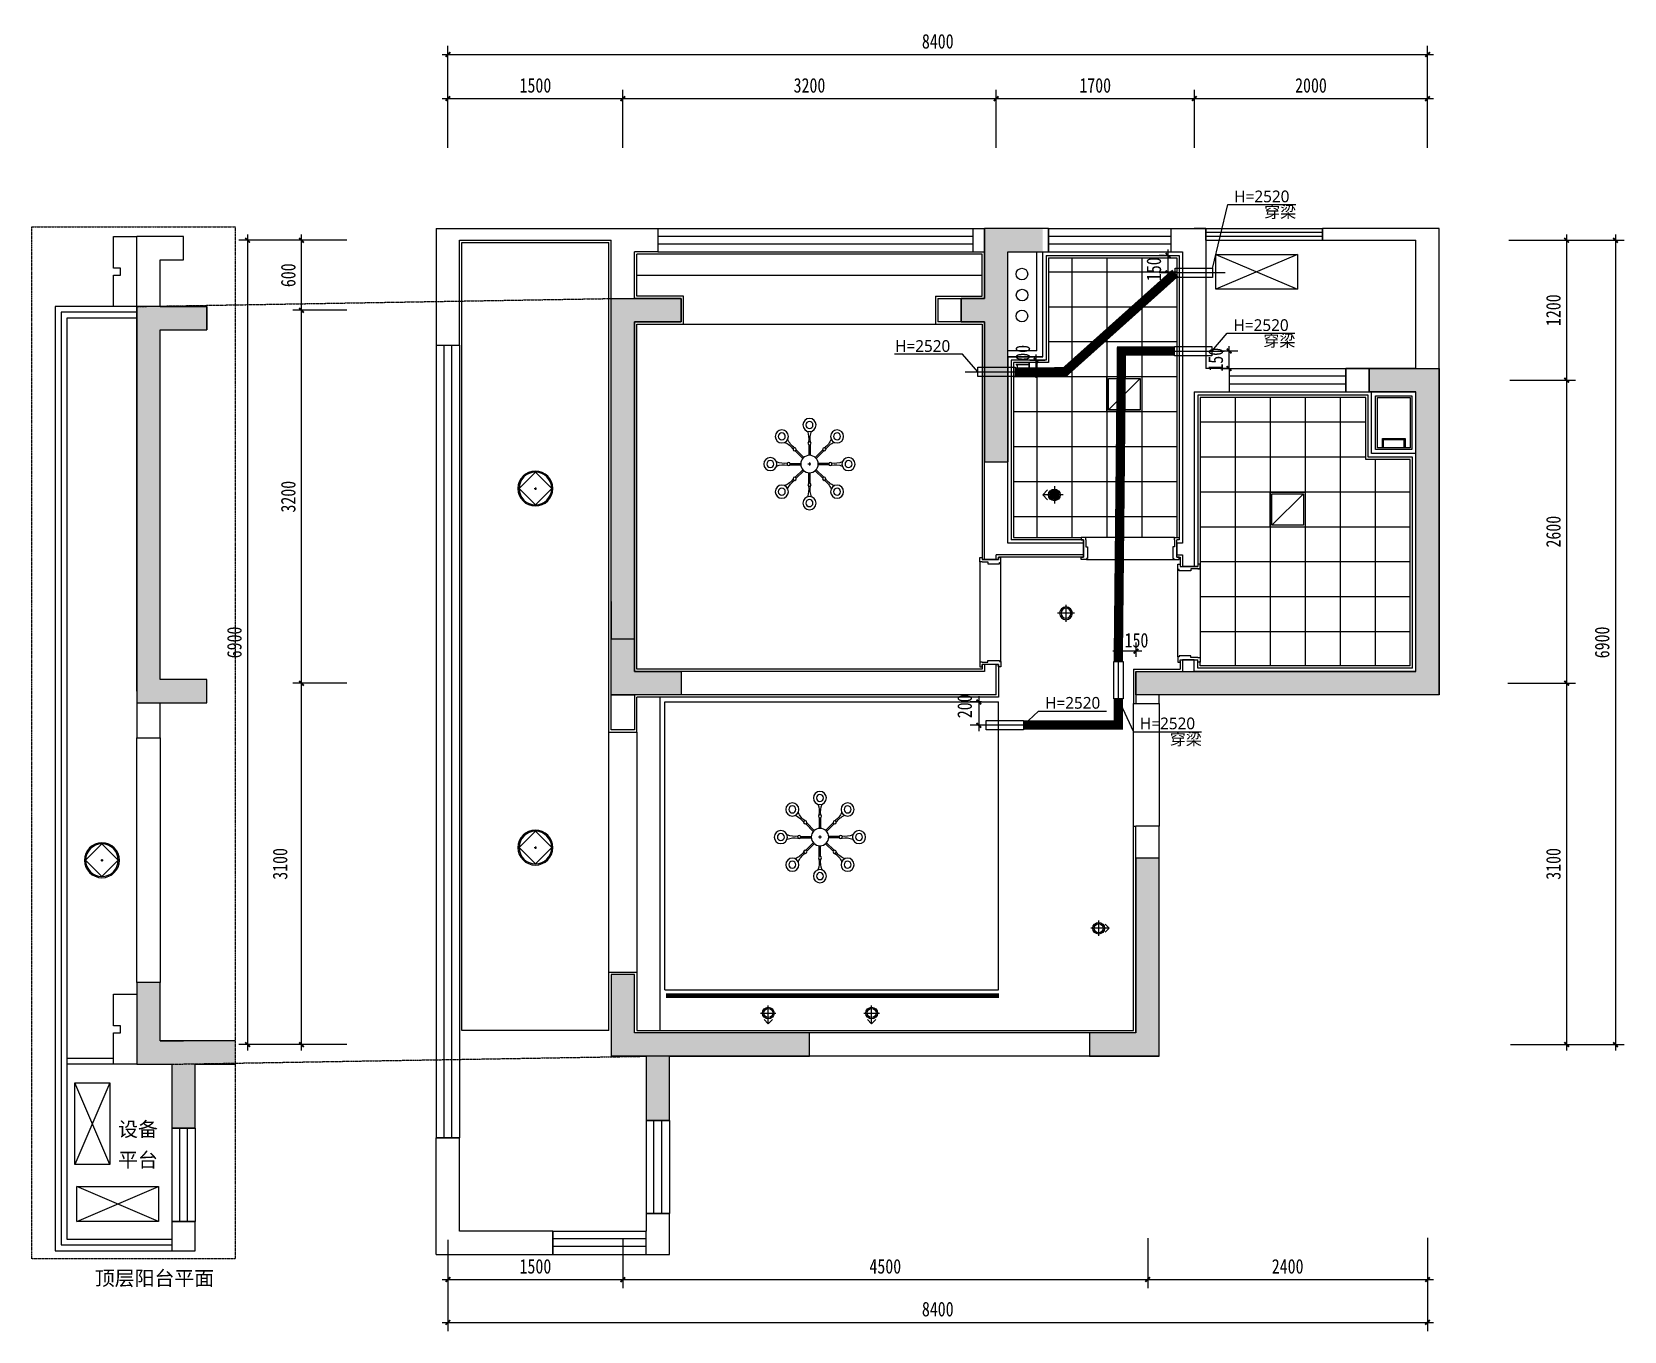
# Model space of a CAD drawing. Extents: x 3479 to 4537415, y 306 to 366510.
# Drawn here: x 4386759 to 4400413, y 252606 to 263752 of the extents above; entities that cross this region are included whole.
import ezdxf

# ---------------------------------------------------------------- set-up
doc = ezdxf.new("R2010")
doc.units = 0
doc.header["$LTSCALE"] = 10
doc.header["$MEASUREMENT"] = 0
doc.header["$PDMODE"] = 35
doc.linetypes.add('CONTINOUS', pattern=[0])
doc.linetypes.add('DASH', pattern=[0.35, 0.25, -0.1])
doc.layers.get('Defpoints').update_dxf_attribs({"color": 49, "linetype": 'DASH'})
for name, color, linetype in [('A-N-PUB-TEXT', 7, 'Continuous'), ('A-OTHER', 136, 'Continuous'), ('C-LAMP', 1, 'Continuous'), ('C-LIGHT', 3, 'Continuous'), ('C-LINE', 134, 'Continuous'), ('COLU', 1, 'Continuous'), ('COLU_HATCH', 251, 'Continuous'), ('COLUMN', 11, 'Continuous'), ('DECORATION_石材', 144, 'Continuous'), ('DETAIL_栏杆', 42, 'Continuous'), ('DETAL_空调', 153, 'CONTINOUS'), ('LINE', 137, 'Continuous'), ('P-DOOR FIN', 4, 'Continuous'), ('P-TEXT', 15, 'Continuous'), ('P-WALL', 5, 'Continuous'), ('P-WALL FIN', 4, 'Continuous'), ('P-WINDOWS', 134, 'Continuous'), ('PUB_DIM', 3, 'Continuous'), ('PUB_HATCH', 8, 'Continuous'), ('UNIT-125-01$0$UNIT-90-03$0$A-HOLE-MECH', 222, 'Continuous'), ('WINDOW', 143, 'Continuous'), ('空调走管', 6, 'Continuous'), ('问题', 2, 'DASH')]:
    doc.layers.add(name, color=color, linetype=linetype)
doc.styles.add('-宋体', font='simkai.ttf', dxfattribs={"width": 0.8})
doc.styles.add('WRYH', font='')
doc.styles.get('WRYH').set_extended_font_data('Microsoft YaHei')
doc.dimstyles.new('DIM-050', dxfattribs={"dimscale": 50, "dimtxt": 2.5, "dimasz": 0.8, "dimexe": 1.5, "dimexo": 2.5, "dimgap": 1, "dimtad": 1, "dimdec": 0, "dimzin": 12, "dimdsep": 46, "dimtxsty": '-宋体', "dimblk": 'ARCHTICK', "dimcen": 0, "dimdle": 1, "dimclrd": 256, "dimclre": 256, "dimclrt": 9, "dimadec": 0, "dimazin": 0, "dimtfac": 1, "dimtdec": 0, "dimtix": 1, "dimtmove": 2, "dimatfit": 3, "dimldrblk": 'DOT', "dimfxl": 1.5, "dimtolj": 1, "dimtzin": 12, "dimarcsym": 0})

msp = doc.modelspace()

# ---------------------------------------------------------------- texts
at = {"layer": 'A-N-PUB-TEXT', "color": 6, "style": 'WRYH'}
for s, p in [('H=2520', (4397069.6, 262289.7)), ('穿梁', (4397325.1, 262156.2)), ('H=2520', (4397063, 261185.6)), ('H=2520', (4394161.4, 261006.3)), ('穿梁', (4397318.5, 261052.1)), ('H=2520', (4395447.5, 257945.3)), ('H=2520', (4396260.8, 257768.9)), ('穿梁', (4396516.4, 257633.2))]:
    msp.add_text(s, height=100.8, dxfattribs=at).set_placement(p)
at = {"layer": 'P-TEXT', "style": 'WRYH'}
for s, p in [('设备', (4387498.8, 254275.4)), ('平台', (4387498.8, 254012.6)), ('顶层阳台平面', (4387299.3, 252997.5))]:
    msp.add_text(s, height=125, dxfattribs=at).set_placement(p)

# ---------------------------------------------------------------- blocks, each defined once
blk = doc.blocks.new('A$C7A796BF3')
for p, q in [((200, 0), (200, -300)), ((900, 0), (200, 0)), ((200, 0), (900, -300)), ((900, 0), (200, -300)), ((900, -300), (900, 0)), ((200, -300), (900, -300))]:
    blk.add_line(p, q)
blk = doc.blocks.new('_ArchTick')
at = {"color": 0, "linetype": 'ByBlock', "const_width": 0.4}
blk.add_lwpolyline([(-0.5, -0.5), (0.5, 0.5)], dxfattribs=at)
blk = doc.blocks.new('*D307')
at = {"layer": 'Defpoints', "color": 0, "transparency": 16777216}
for p in [(4389071, 261964), (4389585, 261964), (4389585, 261364)]:
    blk.add_point(p, dxfattribs=at)
at = {"layer": 'PUB_DIM', "lineweight": -2, "transparency": 16777216}
for p, q in [((4389071, 261314), (4389071, 262014)), ((4389460, 261964), (4388996, 261964)), ((4389460, 261364), (4388996, 261364))]:
    blk.add_line(p, q, dxfattribs=at)
at = {"layer": 'PUB_DIM', "lineweight": -2, "transparency": 16777216, "xscale": 40, "yscale": 40, "zscale": 40}
for p, rotation in [((4389071, 261964), 90), ((4389071, 261364), 270)]:
    blk.add_blockref('_ArchTick', p, dxfattribs=dict(at, rotation=rotation))
at = {"layer": 'PUB_DIM', "color": 9, "transparency": 16777216, "insert": (4388958, 261664), "char_height": 125, "attachment_point": 5, "rotation": 90, "style": '-宋体'}
blk.add_mtext('\\A1;600', dxfattribs=at)
blk = doc.blocks.new('_Dot')
at = {"color": 0, "linetype": 'ByBlock', "lineweight": -2}
blk.add_line((-0.5, 0), (-1, 0), dxfattribs=at)
at = {"color": 0, "linetype": 'ByBlock', "const_width": 0.5}
blk.add_lwpolyline([(-0.25, 0, 1), (0.25, 0, 1)], format="xyb", close=True, dxfattribs=at)
blk = doc.blocks.new('*D308')
at = {"layer": 'Defpoints', "color": 0, "transparency": 16777216}
for p in [(4389071, 261364), (4389585, 261364), (4389585, 258164)]:
    blk.add_point(p, dxfattribs=at)
at = {"layer": 'PUB_DIM', "lineweight": -2, "transparency": 16777216}
for p, q in [((4389460, 261364), (4388996, 261364)), ((4389071, 258114), (4389071, 261414)), ((4389460, 258164), (4388996, 258164))]:
    blk.add_line(p, q, dxfattribs=at)
at = {"layer": 'PUB_DIM', "lineweight": -2, "transparency": 16777216, "xscale": 40, "yscale": 40, "zscale": 40}
for p, rotation in [((4389071, 261364), 90), ((4389071, 258164), 270)]:
    blk.add_blockref('_ArchTick', p, dxfattribs=dict(at, rotation=rotation))
at = {"layer": 'PUB_DIM', "color": 9, "transparency": 16777216, "insert": (4388958, 259764), "char_height": 125, "attachment_point": 5, "rotation": 90, "style": '-宋体'}
blk.add_mtext('\\A1;3200', dxfattribs=at)
blk = doc.blocks.new('*D309')
at = {"layer": 'Defpoints', "color": 0, "transparency": 16777216}
for p in [(4389071, 258164), (4389585, 258164), (4389585, 255064)]:
    blk.add_point(p, dxfattribs=at)
at = {"layer": 'PUB_DIM', "lineweight": -2, "transparency": 16777216}
for p, q in [((4389071, 255014), (4389071, 258214)), ((4389460, 258164), (4388996, 258164)), ((4389460, 255064), (4388996, 255064))]:
    blk.add_line(p, q, dxfattribs=at)
at = {"layer": 'PUB_DIM', "lineweight": -2, "transparency": 16777216, "xscale": 40, "yscale": 40, "zscale": 40}
for p, rotation in [((4389071, 258164), 90), ((4389071, 255064), 270)]:
    blk.add_blockref('_ArchTick', p, dxfattribs=dict(at, rotation=rotation))
at = {"layer": 'PUB_DIM', "color": 9, "transparency": 16777216, "insert": (4388888, 256614), "char_height": 125, "attachment_point": 5, "rotation": 90, "style": '-宋体'}
blk.add_mtext('\\A1;3100', dxfattribs=at)
blk = doc.blocks.new('*D310')
at = {"layer": 'Defpoints', "color": 0, "transparency": 16777216}
for p in [(4391827, 263179), (4390327, 262632), (4391827, 262632)]:
    blk.add_point(p, dxfattribs=at)
at = {"layer": 'PUB_DIM', "lineweight": -2, "transparency": 16777216}
for p, q in [((4390327, 262757), (4390327, 263254)), ((4391827, 262757), (4391827, 263254)), ((4390277, 263179), (4391877, 263179))]:
    blk.add_line(p, q, dxfattribs=at)
at = {"layer": 'PUB_DIM', "lineweight": -2, "transparency": 16777216, "xscale": 40, "yscale": 40, "zscale": 40, "rotation": 180}
blk.add_blockref('_ArchTick', (4390327, 263179), dxfattribs=at)
at = {"layer": 'PUB_DIM', "lineweight": -2, "transparency": 16777216, "xscale": 40, "yscale": 40, "zscale": 40}
blk.add_blockref('_ArchTick', (4391827, 263179), dxfattribs=at)
at = {"layer": 'PUB_DIM', "color": 9, "transparency": 16777216, "insert": (4391077, 263292), "char_height": 125, "attachment_point": 5, "style": '-宋体'}
blk.add_mtext('\\A1;1500', dxfattribs=at)
blk = doc.blocks.new('*D311')
at = {"layer": 'Defpoints', "color": 0, "transparency": 16777216}
for p in [(4395027, 263179), (4391827, 262632), (4395027, 262632)]:
    blk.add_point(p, dxfattribs=at)
at = {"layer": 'PUB_DIM', "lineweight": -2, "transparency": 16777216}
for p, q in [((4391827, 262757), (4391827, 263254)), ((4395027, 262757), (4395027, 263254)), ((4391777, 263179), (4395077, 263179))]:
    blk.add_line(p, q, dxfattribs=at)
at = {"layer": 'PUB_DIM', "lineweight": -2, "transparency": 16777216, "xscale": 40, "yscale": 40, "zscale": 40, "rotation": 180}
blk.add_blockref('_ArchTick', (4391827, 263179), dxfattribs=at)
at = {"layer": 'PUB_DIM', "lineweight": -2, "transparency": 16777216, "xscale": 40, "yscale": 40, "zscale": 40}
blk.add_blockref('_ArchTick', (4395027, 263179), dxfattribs=at)
at = {"layer": 'PUB_DIM', "color": 9, "transparency": 16777216, "insert": (4393427, 263292), "char_height": 125, "attachment_point": 5, "style": '-宋体'}
blk.add_mtext('\\A1;3200', dxfattribs=at)
blk = doc.blocks.new('*D312')
at = {"layer": 'Defpoints', "color": 0, "transparency": 16777216}
for p in [(4396727, 263179), (4395027, 262632), (4396727, 262632)]:
    blk.add_point(p, dxfattribs=at)
at = {"layer": 'PUB_DIM', "lineweight": -2, "transparency": 16777216}
for p, q in [((4395027, 262757), (4395027, 263254)), ((4396727, 262757), (4396727, 263254)), ((4394977, 263179), (4396777, 263179))]:
    blk.add_line(p, q, dxfattribs=at)
at = {"layer": 'PUB_DIM', "lineweight": -2, "transparency": 16777216, "xscale": 40, "yscale": 40, "zscale": 40, "rotation": 180}
blk.add_blockref('_ArchTick', (4395027, 263179), dxfattribs=at)
at = {"layer": 'PUB_DIM', "lineweight": -2, "transparency": 16777216, "xscale": 40, "yscale": 40, "zscale": 40}
blk.add_blockref('_ArchTick', (4396727, 263179), dxfattribs=at)
at = {"layer": 'PUB_DIM', "color": 9, "transparency": 16777216, "insert": (4395877, 263292), "char_height": 125, "attachment_point": 5, "style": '-宋体'}
blk.add_mtext('\\A1;1700', dxfattribs=at)
blk = doc.blocks.new('*D313')
at = {"layer": 'Defpoints', "color": 0, "transparency": 16777216}
for p in [(4398727, 263179), (4396727, 262632), (4398727, 262632)]:
    blk.add_point(p, dxfattribs=at)
at = {"layer": 'PUB_DIM', "lineweight": -2, "transparency": 16777216}
for p, q in [((4396727, 262757), (4396727, 263254)), ((4398727, 262757), (4398727, 263254)), ((4396677, 263179), (4398777, 263179))]:
    blk.add_line(p, q, dxfattribs=at)
at = {"layer": 'PUB_DIM', "lineweight": -2, "transparency": 16777216, "xscale": 40, "yscale": 40, "zscale": 40, "rotation": 180}
blk.add_blockref('_ArchTick', (4396727, 263179), dxfattribs=at)
at = {"layer": 'PUB_DIM', "lineweight": -2, "transparency": 16777216, "xscale": 40, "yscale": 40, "zscale": 40}
blk.add_blockref('_ArchTick', (4398727, 263179), dxfattribs=at)
at = {"layer": 'PUB_DIM', "color": 9, "transparency": 16777216, "insert": (4397727, 263292), "char_height": 125, "attachment_point": 5, "style": '-宋体'}
blk.add_mtext('\\A1;2000', dxfattribs=at)
blk = doc.blocks.new('*D314')
at = {"layer": 'Defpoints', "color": 0, "transparency": 16777216}
for p in [(4390327, 253515), (4391827, 253525), (4391827, 253048)]:
    blk.add_point(p, dxfattribs=at)
at = {"layer": 'PUB_DIM', "lineweight": -2, "transparency": 16777216}
for p, q in [((4390327, 253390), (4390327, 252973)), ((4391827, 253400), (4391827, 252973)), ((4390277, 253048), (4391877, 253048))]:
    blk.add_line(p, q, dxfattribs=at)
at = {"layer": 'PUB_DIM', "lineweight": -2, "transparency": 16777216, "xscale": 40, "yscale": 40, "zscale": 40, "rotation": 180}
blk.add_blockref('_ArchTick', (4390327, 253048), dxfattribs=at)
at = {"layer": 'PUB_DIM', "lineweight": -2, "transparency": 16777216, "xscale": 40, "yscale": 40, "zscale": 40}
blk.add_blockref('_ArchTick', (4391827, 253048), dxfattribs=at)
at = {"layer": 'PUB_DIM', "color": 9, "transparency": 16777216, "insert": (4391077, 253161), "char_height": 125, "attachment_point": 5, "style": '-宋体'}
blk.add_mtext('\\A1;1500', dxfattribs=at)
blk = doc.blocks.new('*D315')
at = {"layer": 'Defpoints', "color": 0, "transparency": 16777216}
for p in [(4391827, 253525), (4396327, 253528), (4396327, 253048)]:
    blk.add_point(p, dxfattribs=at)
at = {"layer": 'PUB_DIM', "lineweight": -2, "transparency": 16777216}
for p, q in [((4391827, 253400), (4391827, 252973)), ((4396327, 253403), (4396327, 252973)), ((4391777, 253048), (4396377, 253048))]:
    blk.add_line(p, q, dxfattribs=at)
at = {"layer": 'PUB_DIM', "lineweight": -2, "transparency": 16777216, "xscale": 40, "yscale": 40, "zscale": 40, "rotation": 180}
blk.add_blockref('_ArchTick', (4391827, 253048), dxfattribs=at)
at = {"layer": 'PUB_DIM', "lineweight": -2, "transparency": 16777216, "xscale": 40, "yscale": 40, "zscale": 40}
blk.add_blockref('_ArchTick', (4396327, 253048), dxfattribs=at)
at = {"layer": 'PUB_DIM', "color": 9, "transparency": 16777216, "insert": (4394077, 253161), "char_height": 125, "attachment_point": 5, "style": '-宋体'}
blk.add_mtext('\\A1;4500', dxfattribs=at)
blk = doc.blocks.new('*D316')
at = {"layer": 'Defpoints', "color": 0, "transparency": 16777216}
for p in [(4396327, 253528), (4398727, 253532), (4398727, 253048)]:
    blk.add_point(p, dxfattribs=at)
at = {"layer": 'PUB_DIM', "lineweight": -2, "transparency": 16777216}
for p, q in [((4396327, 253403), (4396327, 252973)), ((4398727, 253407), (4398727, 252973)), ((4396277, 253048), (4398777, 253048))]:
    blk.add_line(p, q, dxfattribs=at)
at = {"layer": 'PUB_DIM', "lineweight": -2, "transparency": 16777216, "xscale": 40, "yscale": 40, "zscale": 40, "rotation": 180}
blk.add_blockref('_ArchTick', (4396327, 253048), dxfattribs=at)
at = {"layer": 'PUB_DIM', "lineweight": -2, "transparency": 16777216, "xscale": 40, "yscale": 40, "zscale": 40}
blk.add_blockref('_ArchTick', (4398727, 253048), dxfattribs=at)
at = {"layer": 'PUB_DIM', "color": 9, "transparency": 16777216, "insert": (4397527, 253161), "char_height": 125, "attachment_point": 5, "style": '-宋体'}
blk.add_mtext('\\A1;2400', dxfattribs=at)
blk = doc.blocks.new('*D317')
at = {"layer": 'Defpoints', "color": 0, "transparency": 16777216}
for p in [(4399298, 261964), (4399308, 260764), (4399919, 260764)]:
    blk.add_point(p, dxfattribs=at)
at = {"layer": 'PUB_DIM', "lineweight": -2, "transparency": 16777216}
for p, q in [((4399919, 262014), (4399919, 260714)), ((4399423, 261964), (4399994, 261964)), ((4399433, 260764), (4399994, 260764))]:
    blk.add_line(p, q, dxfattribs=at)
at = {"layer": 'PUB_DIM', "lineweight": -2, "transparency": 16777216, "xscale": 40, "yscale": 40, "zscale": 40}
for p, rotation in [((4399919, 261964), 90), ((4399919, 260764), 270)]:
    blk.add_blockref('_ArchTick', p, dxfattribs=dict(at, rotation=rotation))
at = {"layer": 'PUB_DIM', "color": 9, "transparency": 16777216, "insert": (4399806, 261364), "char_height": 125, "attachment_point": 5, "rotation": 90, "style": '-宋体'}
blk.add_mtext('\\A1;1200', dxfattribs=at)
blk = doc.blocks.new('*D318')
at = {"layer": 'Defpoints', "color": 0, "transparency": 16777216}
for p in [(4399308, 260764), (4399291, 258164), (4399919, 258164)]:
    blk.add_point(p, dxfattribs=at)
at = {"layer": 'PUB_DIM', "lineweight": -2, "transparency": 16777216}
for p, q in [((4399919, 260814), (4399919, 258114)), ((4399433, 260764), (4399994, 260764)), ((4399416, 258164), (4399994, 258164))]:
    blk.add_line(p, q, dxfattribs=at)
at = {"layer": 'PUB_DIM', "lineweight": -2, "transparency": 16777216, "xscale": 40, "yscale": 40, "zscale": 40}
for p, rotation in [((4399919, 260764), 90), ((4399919, 258164), 270)]:
    blk.add_blockref('_ArchTick', p, dxfattribs=dict(at, rotation=rotation))
at = {"layer": 'PUB_DIM', "color": 9, "transparency": 16777216, "insert": (4399806, 259464), "char_height": 125, "attachment_point": 5, "rotation": 90, "style": '-宋体'}
blk.add_mtext('\\A1;2600', dxfattribs=at)
blk = doc.blocks.new('*D319')
at = {"layer": 'Defpoints', "color": 0, "transparency": 16777216}
for p in [(4399291, 258164), (4399312, 255064), (4399919, 255064)]:
    blk.add_point(p, dxfattribs=at)
at = {"layer": 'PUB_DIM', "lineweight": -2, "transparency": 16777216}
for p, q in [((4399919, 258214), (4399919, 255014)), ((4399416, 258164), (4399994, 258164)), ((4399437, 255064), (4399994, 255064))]:
    blk.add_line(p, q, dxfattribs=at)
at = {"layer": 'PUB_DIM', "lineweight": -2, "transparency": 16777216, "xscale": 40, "yscale": 40, "zscale": 40}
for p, rotation in [((4399919, 258164), 90), ((4399919, 255064), 270)]:
    blk.add_blockref('_ArchTick', p, dxfattribs=dict(at, rotation=rotation))
at = {"layer": 'PUB_DIM', "color": 9, "transparency": 16777216, "insert": (4399806, 256614), "char_height": 125, "attachment_point": 5, "rotation": 90, "style": '-宋体'}
blk.add_mtext('\\A1;3100', dxfattribs=at)
blk = doc.blocks.new('QWWGE')
at = {"layer": 'P-DOOR FIN', "ltscale": 2}
for points in [[(2839903, 227012), (2839903, 227012), (2839903, 227022), (2839863, 227022), (2839863, 227002), (2839883, 227002)], [(2839883, 226852), (2839883, 227002)], [(2839903, 227002), (2839903, 227012)], [(2839903, 227002), (2839903, 226942), (2839918, 226942), (2839918, 226862), (2839918, 226862), (2839918, 226852)], [(2839908, 226832), (2839863, 226832), (2839863, 226852), (2839883, 226852)], [(2839918, 226842), (2839908, 226842), (2839908, 226832)], [(2839918, 226852), (2839918, 226842)]]:
    blk.add_lwpolyline(points, dxfattribs=at)
blk.add_lwpolyline([(2839918, 226842), (2839918, 226842)], close=True, dxfattribs=at)
blk = doc.blocks.new('射灯')
at = {"layer": 'C-LIGHT', "color": 8}
for p, q in [((66, 0), (-66, 0)), ((0, 91), (0, -66))]:
    blk.add_line(p, q, dxfattribs=at)
at = {"layer": 'C-LIGHT', "ltscale": 2}
for q in [(-35, 56), (35, 56)]:
    blk.add_line((0, 91), q, dxfattribs=at)
blk.add_circle((0, 0), 50, dxfattribs=at)
at = {"layer": 'C-LIGHT', "color": 8}
blk.add_circle((0, 0), 39.1, dxfattribs=at)
blk = doc.blocks.new('吸顶灯')
at = {"layer": 'C-LIGHT', "color": 8}
for p, q in [((0, 140), (-140, 0)), ((140, 0), (0, 140)), ((-140, 0), (0, -140)), ((0, 10), (0, -10)), ((10, 0), (-10, 0)), ((0, -140), (140, 0))]:
    blk.add_line(p, q, dxfattribs=at)
at = {"layer": 'C-LIGHT'}
blk.add_circle((0, 0), 150, dxfattribs=at)
at = {"layer": 'C-LIGHT', "color": 8}
blk.add_circle((0, 0), 140, dxfattribs=at)
blk = doc.blocks.new('吊灯 2')
at = {"layer": 'C-LIGHT', "color": 8}
for p, q in [((-4, 110.9), (-4, 49.8)), ((4, 110.9), (4, 49.8)), ((-110.9, 4), (-49.8, 4)), ((-81.3, 75.6), (-38.1, 32.4)), ((-75.6, 81.3), (-32.4, 38.1)), ((-8.8, 0), (8.8, 0)), ((0, 8.8), (0, -8.8)), ((75.6, 81.3), (32.4, 38.1)), ((81.3, 75.6), (38.1, 32.4)), ((110.9, 4), (49.8, 4)), ((-110.9, -4), (-49.8, -4)), ((-81.3, -75.6), (-38.1, -32.4)), ((-75.6, -81.3), (-32.4, -38.1)), ((-4, -110.9), (-4, -49.8)), ((4, -110.9), (4, -49.8)), ((75.6, -81.3), (32.4, -38.1)), ((81.3, -75.6), (38.1, -32.4)), ((110.9, -4), (49.8, -4))]:
    blk.add_line(p, q, dxfattribs=at)
at = {"layer": 'C-LIGHT'}
for centre, radius in [((-158, 158), 37.5), ((0, 223.5), 37.5), ((158, 158), 37.5), ((-84.1, 84.1), 9), ((0, 119), 9), ((84.1, 84.1), 9), ((-223.5, 0), 37.5), ((-119, 0), 9), ((0, 0), 50), ((119, 0), 9), ((223.5, 0), 37.5), ((-84.1, -84.1), 9), ((84.1, -84.1), 9), ((-158, -158), 37.5), ((0, -119), 9), ((158, -158), 37.5), ((0, -223.5), 37.5)]:
    blk.add_circle(centre, radius, dxfattribs=at)
at = {"layer": 'C-LIGHT', "color": 8}
for centre in [(0, 223.5), (-158, 158), (158, 158), (-223.5, 0), (223.5, 0), (-158, -158), (158, -158), (0, -223.5)]:
    blk.add_circle(centre, 20, dxfattribs=at)
for centre, start, end in [((-124, 145), 350.95233, 20.97515), ((124, 145), 159.02485, 189.04767), ((-190.2, 14.9), 35.95233, 65.97515), ((-14.8, 190.2), 204.02485, 234.04767), ((14.8, 190.2), 305.95233, 335.97515), ((190.2, 14.9), 114.02485, 144.04767), ((-145, 124), 249.02485, 279.04767), ((145, 124), 260.95233, 290.97515), ((-145, -124), 80.95233, 110.97515), ((-190.2, -14.8), 294.02485, 324.04767), ((190.2, -14.8), 215.95233, 245.97515), ((145, -124), 69.02485, 99.04767), ((-14.8, -190.2), 125.95233, 155.97515), ((-124, -145), 339.02485, 9.04767), ((124, -145), 170.95233, 200.97515), ((14.8, -190.2), 24.02485, 54.04767)]:
    blk.add_arc(centre, 120, start, end, dxfattribs=at)
blk = doc.blocks.new('筒灯')
at = {"layer": 'C-LIGHT', "color": 8}
for p, q in [((73, 0), (-73, 0)), ((0, 73), (0, -73))]:
    blk.add_line(p, q, dxfattribs=at)
at = {"layer": 'C-LIGHT', "ltscale": 2}
blk.add_circle((0, 0), 55, dxfattribs=at)
at = {"layer": 'C-LIGHT', "color": 8}
blk.add_circle((0, 0), 43, dxfattribs=at)
blk = doc.blocks.new('WEFG')
at = {"layer": 'P-DOOR FIN', "ltscale": 2}
for points in [[(71480, 8271), (71480, 8271), (71470, 8271), (71470, 8231), (71490, 8231), (71490, 8251)], [(71490, 8271), (71480, 8271)], [(71490, 8271), (71540, 8271), (71540, 8286), (71620, 8286), (71620, 8286), (71630, 8286)], [(71630, 8251), (71490, 8251)], [(71630, 8286), (71640, 8286)], [(71650, 8276), (71650, 8231), (71630, 8231), (71630, 8251)], [(71640, 8286), (71640, 8276), (71650, 8276)]]:
    blk.add_lwpolyline(points, dxfattribs=at)
blk.add_lwpolyline([(71640, 8286), (71640, 8286)], close=True, dxfattribs=at)
blk = doc.blocks.new('格栅日光灯1')
at = {"layer": 'C-LIGHT', "color": 8}
blk.add_line((1.44, 1.44), (-1.44, -1.44), dxfattribs=at)
at = {"layer": 'C-LIGHT'}
blk.add_lwpolyline([(-1.6, 1.6), (1.6, 1.6), (1.6, -1.6), (-1.6, -1.6)], close=True, dxfattribs=at)
at = {"layer": 'C-LIGHT', "color": 8}
blk.add_lwpolyline([(-1.44, 1.44), (1.44, 1.44), (1.44, -1.44), (-1.44, -1.44)], close=True, dxfattribs=at)
blk = doc.blocks.new('空调-02')
at = {"layer": 'DETAL_空调', "linetype": 'DASH', "ltscale": 0.5}
blk.add_line((0, -400), (0, 100), dxfattribs=at)
at = {"layer": 'DETAL_空调'}
blk.add_lwpolyline([(-37.5, -300), (37.5, -300), (37.5, 0), (-37.5, 0)], close=True, dxfattribs=at)
blk = doc.blocks.new('*D328')
at = {"layer": 'Defpoints', "color": 0, "transparency": 16777216}
for p in [(4395190, 260934, 0), (4395370, 260934), (4395190, 260834)]:
    blk.add_point(p, dxfattribs=at)
at = {"layer": '空调走管', "lineweight": -2, "transparency": 16777216}
for p, q in [((4395315, 260934), (4395445, 260934)), ((4395370, 260784), (4395370, 260984)), ((4395315, 260834), (4395445, 260834))]:
    blk.add_line(p, q, dxfattribs=at)
at = {"layer": '空调走管', "lineweight": -2, "transparency": 16777216, "xscale": 40, "yscale": 40, "zscale": 40}
for p, rotation in [((4395370, 260934), 90), ((4395370, 260834), 270)]:
    blk.add_blockref('_ArchTick', p, dxfattribs=dict(at, rotation=rotation))
at = {"layer": '空调走管', "color": 9, "transparency": 16777216, "insert": (4395256, 260964), "char_height": 125, "attachment_point": 5, "rotation": 90, "style": '-宋体'}
blk.add_mtext('\\A1;100', dxfattribs=at)
blk = doc.blocks.new('*D320')
at = {"layer": 'Defpoints', "color": 0, "transparency": 16777216}
for p in [(4396827, 261014), (4397025, 261014), (4396827, 260864)]:
    blk.add_point(p, dxfattribs=at)
at = {"layer": '空调走管', "lineweight": -2, "transparency": 16777216}
for p, q in [((4396952, 261014), (4397100, 261014)), ((4397025, 261014), (4397025, 261054)), ((4397025, 260864), (4397025, 261014)), ((4396952, 260864), (4397100, 260864)), ((4397025, 260864), (4397025, 260824))]:
    blk.add_line(p, q, dxfattribs=at)
at = {"layer": '空调走管', "lineweight": -2, "transparency": 16777216, "xscale": 40, "yscale": 40, "zscale": 40}
for p, rotation in [((4397025, 261014), 270), ((4397025, 260864), 90)]:
    blk.add_blockref('_ArchTick', p, dxfattribs=dict(at, rotation=rotation))
at = {"layer": '空调走管', "color": 9, "transparency": 16777216, "insert": (4396911, 260939), "char_height": 125, "attachment_point": 5, "rotation": 90, "style": '-宋体'}
blk.add_mtext('\\A1;150', dxfattribs=at)
blk = doc.blocks.new('$WINLIB2D$00000001')
at = {"color": 0}
for points in [[(-0.5, 0.5), (-0.5, -0.5)], [(-0.5, 0.5), (0.5, 0.5)], [(0.5, -0.5), (0.5, 0.5)], [(0.5, 0.167), (-0.5, 0.167)], [(0.5, -0.167), (-0.5, -0.167)], [(-0.5, -0.5), (0.5, -0.5)]]:
    blk.add_lwpolyline(points, dxfattribs=at)
blk = doc.blocks.new('*D321')
at = {"layer": 'Defpoints', "color": 0, "transparency": 16777216}
for p in [(4396597, 261834), (4396501, 261684), (4396649, 261684)]:
    blk.add_point(p, dxfattribs=at)
at = {"layer": '空调走管', "lineweight": -2, "transparency": 16777216}
for p, q in [((4396501, 261884), (4396501, 261634)), ((4396472, 261834), (4396426, 261834)), ((4396524, 261684), (4396426, 261684))]:
    blk.add_line(p, q, dxfattribs=at)
at = {"layer": '空调走管', "lineweight": -2, "transparency": 16777216, "xscale": 40, "yscale": 40, "zscale": 40}
for p, rotation in [((4396501, 261834), 90), ((4396501, 261684), 270)]:
    blk.add_blockref('_ArchTick', p, dxfattribs=dict(at, rotation=rotation))
at = {"layer": '空调走管', "color": 9, "transparency": 16777216, "insert": (4396380, 261716), "char_height": 125, "attachment_point": 5, "rotation": 90, "style": '-宋体'}
blk.add_mtext('\\A1;150', dxfattribs=at)
blk = doc.blocks.new('*D322')
at = {"layer": 'Defpoints', "color": 0, "transparency": 16777216}
for p in [(4395027, 258004), (4394879, 257804), (4395027, 257804)]:
    blk.add_point(p, dxfattribs=at)
at = {"layer": '空调走管', "lineweight": -2, "transparency": 16777216}
for p, q in [((4394879, 258054), (4394879, 257754)), ((4394902, 258004), (4394804, 258004)), ((4394902, 257804), (4394804, 257804))]:
    blk.add_line(p, q, dxfattribs=at)
at = {"layer": '空调走管', "lineweight": -2, "transparency": 16777216, "xscale": 40, "yscale": 40, "zscale": 40}
for p, rotation in [((4394879, 258004), 90), ((4394879, 257804), 270)]:
    blk.add_blockref('_ArchTick', p, dxfattribs=dict(at, rotation=rotation))
at = {"layer": '空调走管', "color": 9, "transparency": 16777216, "insert": (4394758, 257966), "char_height": 125, "attachment_point": 5, "rotation": 90, "style": '-宋体'}
blk.add_mtext('\\A1;200', dxfattribs=at)
blk = doc.blocks.new('*D323')
at = {"layer": 'Defpoints', "color": 0, "transparency": 16777216}
for p in [(4396077, 258438), (4396077, 258264), (4396227, 258264)]:
    blk.add_point(p, dxfattribs=at)
at = {"layer": '空调走管', "lineweight": -2, "transparency": 16777216}
for p, q in [((4396077, 258389), (4396077, 258513)), ((4396227, 258389), (4396227, 258513)), ((4396277, 258438), (4396027, 258438))]:
    blk.add_line(p, q, dxfattribs=at)
at = {"layer": '空调走管', "lineweight": -2, "transparency": 16777216, "xscale": 40, "yscale": 40, "zscale": 40, "rotation": 180}
blk.add_blockref('_ArchTick', (4396077, 258438), dxfattribs=at)
at = {"layer": '空调走管', "lineweight": -2, "transparency": 16777216, "xscale": 40, "yscale": 40, "zscale": 40}
blk.add_blockref('_ArchTick', (4396227, 258438), dxfattribs=at)
at = {"layer": '空调走管', "color": 9, "transparency": 16777216, "insert": (4396231, 258532), "char_height": 125, "attachment_point": 5, "style": '-宋体'}
blk.add_mtext('\\A1;150', dxfattribs=at)
blk = doc.blocks.new('防雾射灯')
at = {"layer": 'C-LIGHT'}
h = blk.add_hatch(dxfattribs=at)
h.set_pattern_fill('ANSI31', color=8, scale=0.133333, style=0)
h.set_pattern_definition([(45, (-674.08874, 124.78662), (-0.149670935, 0.149670935), [])])
edge = h.paths.add_edge_path()
edge.add_arc((-38.73, 188.03), 1.24, 0, 360)
for q in [(-40.52, 189.35), (-40.52, 186.71)]:
    blk.add_line((-41.84, 188.03), q, dxfattribs=at)
at = {"layer": 'C-LIGHT', "color": 8}
for p, q in [((-36.39, 188.03), (-41.84, 188.03)), ((-38.73, 190.36), (-38.73, 185.69))]:
    blk.add_line(p, q, dxfattribs=at)
at = {"layer": 'C-LIGHT'}
blk.add_circle((-38.73, 188.03), 1.56, dxfattribs=at)
at = {"layer": 'C-LIGHT', "color": 8}
blk.add_circle((-38.73, 188.03), 1.24, dxfattribs=at)
blk = doc.blocks.new('*D324')
at = {"layer": 'Defpoints', "color": 0, "transparency": 16777216}
for p in [(4399298, 261964), (4399312, 255064), (4400338, 255064)]:
    blk.add_point(p, dxfattribs=at)
at = {"layer": 'PUB_DIM', "lineweight": -2, "transparency": 16777216}
for p, q in [((4400338, 262014), (4400338, 255014)), ((4399423, 261964), (4400413, 261964)), ((4399437, 255064), (4400413, 255064))]:
    blk.add_line(p, q, dxfattribs=at)
at = {"layer": 'PUB_DIM', "lineweight": -2, "transparency": 16777216, "xscale": 40, "yscale": 40, "zscale": 40}
for p, rotation in [((4400338, 261964), 90), ((4400338, 255064), 270)]:
    blk.add_blockref('_ArchTick', p, dxfattribs=dict(at, rotation=rotation))
at = {"layer": 'PUB_DIM', "color": 9, "transparency": 16777216, "insert": (4400224, 258514), "char_height": 125, "attachment_point": 5, "rotation": 90, "style": '-宋体'}
blk.add_mtext('\\A1;6900', dxfattribs=at)
blk = doc.blocks.new('*D325')
at = {"layer": 'Defpoints', "color": 0, "transparency": 16777216}
for p in [(4398727, 263557), (4390327, 262632), (4398727, 262632)]:
    blk.add_point(p, dxfattribs=at)
at = {"layer": 'PUB_DIM', "lineweight": -2, "transparency": 16777216}
for p, q in [((4390277, 263557), (4398777, 263557)), ((4390327, 262757), (4390327, 263632)), ((4398727, 262757), (4398727, 263632))]:
    blk.add_line(p, q, dxfattribs=at)
at = {"layer": 'PUB_DIM', "lineweight": -2, "transparency": 16777216, "xscale": 40, "yscale": 40, "zscale": 40, "rotation": 180}
blk.add_blockref('_ArchTick', (4390327, 263557), dxfattribs=at)
at = {"layer": 'PUB_DIM', "lineweight": -2, "transparency": 16777216, "xscale": 40, "yscale": 40, "zscale": 40}
blk.add_blockref('_ArchTick', (4398727, 263557), dxfattribs=at)
at = {"layer": 'PUB_DIM', "color": 9, "transparency": 16777216, "insert": (4394527, 263670), "char_height": 125, "attachment_point": 5, "style": '-宋体'}
blk.add_mtext('\\A1;8400', dxfattribs=at)
blk = doc.blocks.new('*D326')
at = {"layer": 'Defpoints', "color": 0, "transparency": 16777216}
for p in [(4389585, 261964), (4388609, 255064), (4389585, 255064)]:
    blk.add_point(p, dxfattribs=at)
at = {"layer": 'PUB_DIM', "lineweight": -2, "transparency": 16777216}
for p, q in [((4388609, 262014), (4388609, 255014)), ((4389460, 261964), (4388534, 261964)), ((4389460, 255064), (4388534, 255064))]:
    blk.add_line(p, q, dxfattribs=at)
at = {"layer": 'PUB_DIM', "lineweight": -2, "transparency": 16777216, "xscale": 40, "yscale": 40, "zscale": 40}
for p, rotation in [((4388609, 261964), 90), ((4388609, 255064), 270)]:
    blk.add_blockref('_ArchTick', p, dxfattribs=dict(at, rotation=rotation))
at = {"layer": 'PUB_DIM', "color": 9, "transparency": 16777216, "insert": (4388496, 258514), "char_height": 125, "attachment_point": 5, "rotation": 90, "style": '-宋体'}
blk.add_mtext('\\A1;6900', dxfattribs=at)
blk = doc.blocks.new('*D327')
at = {"layer": 'Defpoints', "color": 0, "transparency": 16777216}
for p in [(4390327, 253515), (4398727, 253532), (4398727, 252681)]:
    blk.add_point(p, dxfattribs=at)
at = {"layer": 'PUB_DIM', "lineweight": -2, "transparency": 16777216}
for p, q in [((4390327, 253390), (4390327, 252606)), ((4398727, 253407), (4398727, 252606)), ((4390277, 252681), (4398777, 252681))]:
    blk.add_line(p, q, dxfattribs=at)
at = {"layer": 'PUB_DIM', "lineweight": -2, "transparency": 16777216, "xscale": 40, "yscale": 40, "zscale": 40, "rotation": 180}
blk.add_blockref('_ArchTick', (4390327, 252681), dxfattribs=at)
at = {"layer": 'PUB_DIM', "lineweight": -2, "transparency": 16777216, "xscale": 40, "yscale": 40, "zscale": 40}
blk.add_blockref('_ArchTick', (4398727, 252681), dxfattribs=at)
at = {"layer": 'PUB_DIM', "color": 9, "transparency": 16777216, "insert": (4394527, 252794), "char_height": 125, "attachment_point": 5, "style": '-宋体'}
blk.add_mtext('\\A1;8400', dxfattribs=at)

# ---------------------------------------------------------------- dimensions: what is measured, and where the dimension line sits
at = {"layer": 'PUB_DIM'}
for base, p1, p2, picture, middle in [((4398726.7, 263556.8), (4390326.7, 262631.5), (4398726.7, 262631.5), '*D325', (4394526.7, 263670)), ((4398726.7, 252680.5), (4390326.7, 253515.2), (4398726.7, 253532.5), '*D327', (4394526.7, 252793.7)), ((4391826.7, 253047.9), (4390326.7, 253515.2), (4391826.7, 253524.6), '*D314', (4391076.7, 253161.1)), ((4396326.7, 253047.9), (4391826.7, 253524.6), (4396326.7, 253528.1), '*D315', (4394076.7, 253161.1)), ((4398726.7, 253047.9), (4396326.7, 253528.1), (4398726.7, 253532.5), '*D316', (4397526.7, 253161.1))]:
    dim = msp.add_linear_dim(base=base, p1=p1, p2=p2, dimstyle='DIM-050', dxfattribs=at)
    dim.commit()
    dim.dimension.update_dxf_attribs({"geometry": picture, "text_midpoint": middle})
for p1, p2, distance, picture, middle in [((4390326.7, 262631.5), (4391826.7, 262631.5), 547.4, '*D310', (4391076.7, 263292.1)), ((4391826.7, 262631.5), (4395026.7, 262631.5), 547.4, '*D311', (4393426.7, 263292.1)), ((4395026.7, 262631.5), (4396726.7, 262631.5), 547.4, '*D312', (4395876.7, 263292.1)), ((4396726.7, 262631.5), (4398726.7, 262631.5), 547.4, '*D313', (4397726.7, 263292.1)), ((4389584.9, 261364.1), (4389584.9, 261964.1), 513.5, '*D307', (4388958.2, 261664.1)), ((4389584.9, 258164.1), (4389584.9, 261364.1), 513.5, '*D308', (4388958.2, 259764.1))]:
    dim = msp.add_aligned_dim(p1=p1, p2=p2, distance=distance, dimstyle='DIM-050', dxfattribs=at)
    dim.commit()
    dim.dimension.update_dxf_attribs({"geometry": picture, "text_midpoint": middle})
for base, p1, p2, picture, middle in [((4388609.2, 255064.1), (4389584.9, 261964.1), (4389584.9, 255064.1), '*D326', (4388496, 258514.1)), ((4399918.9, 260764.1), (4399297.9, 261964.1), (4399308, 260764.1), '*D317', (4399805.7, 261364.1)), ((4400337.5, 255064.1), (4399297.9, 261964.1), (4399312.3, 255064.1), '*D324', (4400224.3, 258514.1)), ((4399918.9, 258164.1), (4399308, 260764.1), (4399291.2, 258164.1), '*D318', (4399805.7, 259464.1)), ((4399918.9, 255064.1), (4399291.2, 258164.1), (4399312.3, 255064.1), '*D319', (4399805.7, 256614.1))]:
    dim = msp.add_linear_dim(base=base, p1=p1, p2=p2, angle=90, dimstyle='DIM-050', dxfattribs=at)
    dim.commit()
    dim.dimension.update_dxf_attribs({"geometry": picture, "text_midpoint": middle})
dim = msp.add_linear_dim(base=(4389071.4, 258164.1), p1=(4389584.9, 255064.1), p2=(4389584.9, 258164.1), angle=90, dimstyle='DIM-050', dxfattribs=at)
dim.commit()
dim.dimension.update_dxf_attribs({"geometry": '*D309', "text_midpoint": (4388888.2, 256614.1), "dimtype": 161})
at = {"layer": '空调走管'}
for base, p1, p2, angle, picture, middle in [((4396500.8, 261684), (4396596.7, 261834.1), (4396648.7, 261684), 270, '*D321', (4396380.4, 261716.1)), ((4395369.6, 260934.2), (4395189.5, 260834.1), (4395189.5, 260934.2, 0), 90, '*D328', (4395256.4, 260964.2)), ((4396076.6, 258438.1), (4396226.7, 258264.1), (4396076.6, 258264.1), 180, '*D323', (4396230.9, 258532.4)), ((4394878.8, 257804.1), (4395026.7, 258004.1), (4395026.7, 257804.1), 270, '*D322', (4394758.4, 257966.1))]:
    dim = msp.add_linear_dim(base=base, p1=p1, p2=p2, angle=angle, dimstyle='DIM-050', dxfattribs=at)
    dim.commit()
    dim.dimension.update_dxf_attribs({"geometry": picture, "text_midpoint": middle, "dimtype": 160})
dim = msp.add_linear_dim(base=(4397024.6, 261013.7), p1=(4396826.7, 260864.1), p2=(4396826.7, 261013.7), angle=90, dimstyle='DIM-050', dxfattribs=at)
dim.commit()
dim.dimension.update_dxf_attribs({"geometry": '*D320', "text_midpoint": (4396911.4, 260938.9)})

# ---------------------------------------------------------------- hatches: boundary and pattern name
at = {"layer": 'COLU_HATCH'}
for points in [[(4394926.7, 261464.1), (4394726.7, 261464.1), (4394726.7, 261264.1), (4394926.7, 261264.1), (4394926.7, 260064.1), (4395126.7, 260064.1), (4395126.7, 261864.1), (4395426.7, 261864.2), (4395426.7, 262064.1), (4394926.7, 262064.1)], [(4391926.7, 261264.1), (4391926.7, 258264.1), (4392326.7, 258264.1), (4392326.7, 258064.1), (4391726.7, 258064.1), (4391726.7, 261464.1), (4392326.7, 261464.1), (4392326.7, 261264.1)], [(4398226.7, 260664.1), (4398226.7, 260864.1), (4398826.7, 260864.1), (4398826.7, 259964.1), (4398626.7, 259964.1), (4398626.7, 260664.1)], [(4396226.7, 258264.1), (4398626.7, 258264.1), (4398626.7, 259963.5), (4398826.7, 259963.5), (4398826.7, 258064.1), (4396226.7, 258064.1)], [(4396426.7, 254964.1), (4396426.7, 256664.1), (4396226.7, 256664.1), (4396226.7, 255164.1), (4395826.7, 255164.1), (4395826.7, 254964.1)], [(4391726.7, 255664.1), (4391726.7, 254964.1), (4392026.7, 254964.1), (4392026.7, 254414.1), (4392226.7, 254414.1), (4392226.7, 254964.1), (4393426.7, 254964.1), (4393426.7, 255164.1), (4391926.7, 255164.1), (4391926.7, 255664.1)]]:
    msp.add_hatch(color=256, dxfattribs=at).paths.add_polyline_path(points)
at = {"layer": 'PUB_HATCH'}
for points in [[(4388260, 261195.7), (4388260, 261395.7), (4387660, 261395.7), (4387660, 257995.7), (4388260, 257995.7), (4388260, 258195.7), (4387860, 258195.7), (4387860, 261195.7)], [(4388502.7, 254895.7), (4388502.7, 255095.7), (4387860, 255095.7), (4387860, 255595.7), (4387660, 255595.7), (4387660, 254895.7), (4387960, 254895.7), (4387960, 254345.7), (4388160, 254345.7), (4388160, 254895.7)]]:
    msp.add_hatch(color=256, dxfattribs=at).paths.add_polyline_path(points)

# ---------------------------------------------------------------- linework, layer by layer
at = {"color": 0}
msp.add_line((4397826.7, 261964.1), (4397826.7, 262064.1), dxfattribs=at)
at = {"color": 6}
for p, q in [((4395126.7, 260964.2, 0), (4395126.7, 260064.1)), ((4398626.7, 260864.1), (4398626.7, 260864.1)), ((4398246.7, 260264.1), (4398246.7, 260664.1)), ((4398826.7, 260764.1), (4398826.7, 260764.1)), ((4390426.7, 254264.1), (4390226.7, 254264.1)), ((4390426.7, 254264.1), (4390226.7, 254264.1))]:
    msp.add_line(p, q, dxfattribs=at)
at = {"color": 6, "elevation": 0}
msp.add_lwpolyline([(4395126.7, 260964.2), (4395426.7, 260964.2)], dxfattribs=at)
at = {"color": 6}
for points in [[(4398591.7, 260629.1), (4398591.7, 260169.1), (4398281.7, 260169.1), (4398281.7, 260629.1)], [(4398576.7, 260614.1), (4398576.7, 260184.1), (4398296.7, 260184.1), (4398296.7, 260614.1)]]:
    msp.add_lwpolyline(points, close=True, dxfattribs=at)
for points in [[(4398339.2, 260184.1), (4398339.2, 260264.1), (4398534.2, 260264.1), (4398534.2, 260184.1)], [(4398349.2, 260184.1), (4398349.2, 260254.1), (4398524.2, 260254.1), (4398524.2, 260184.1)]]:
    msp.add_lwpolyline(points, dxfattribs=at)
at = {"layer": 'C-LAMP', "linetype": 'DASH', "const_width": 40}
msp.add_lwpolyline([(4395051.5, 255484.1), (4395051.5, 255484.1), (4392197.9, 255484.1)], dxfattribs=at)
at = {"layer": 'C-LINE'}
for p, q in [((4395476.7, 261814.1, 0), (4396576.7, 261814.1, 0)), ((4395676.7, 261814.1), (4395676.7, 259414.1)), ((4395976.7, 261814.1), (4395976.7, 259414.1)), ((4396276.7, 261814.1), (4396276.7, 259414.1)), ((4396576.7, 261814.1), (4396576.7, 259414.1)), ((4391946.7, 261664.1), (4394906.7, 261664.1)), ((4395476.7, 261694.1, 0), (4396576.7, 261694.1, 0)), ((4395476.7, 261394.1, 0), (4396576.7, 261394.1, 0)), ((4392346.7, 261244.1), (4394506.7, 261244.1)), ((4395476.7, 261094.1, 0), (4396576.7, 261094.1, 0)), ((4395176.7, 260794.1, 0), (4396576.7, 260794.1, 0)), ((4395376.7, 260914.2, 0), (4395376.7, 259414.1)), ((4397076.7, 260614.1), (4397076.7, 258314.1)), ((4397376.7, 260614.1), (4397376.7, 258314.1)), ((4397676.7, 260614.1), (4397676.7, 258314.1)), ((4397976.7, 260614.1), (4397976.7, 258314.1)), ((4395176.7, 260494.1, 0), (4396576.7, 260494.1, 0)), ((4398196.7, 260404.1), (4396776.7, 260404.1)), ((4395176.7, 260194.1, 0), (4396576.7, 260194.1, 0)), ((4398196.7, 260104.1), (4396776.7, 260104.1)), ((4398276.7, 260084.1), (4398276.7, 258314.1)), ((4398576.7, 258314.1), (4398576.7, 260084.1)), ((4395176.7, 259894.1, 0), (4396576.7, 259894.1, 0)), ((4398576.7, 259804.1), (4396776.7, 259804.1)), ((4395176.7, 259594.1, 0), (4396576.7, 259594.1, 0)), ((4398576.7, 259504.1), (4396776.7, 259504.1)), ((4395176.7, 259414.1, 0), (4395756.7, 259414.1)), ((4396556.8, 259414.1), (4395796.5, 259414.1)), ((4394886.7, 259204.3), (4394886.7, 258343.9)), ((4395066.7, 258348.9), (4395066.7, 259199.3)), ((4395801.5, 259224.1), (4396551.8, 259224.1)), ((4398576.7, 259204.1), (4396776.7, 259204.1)), ((4396776.7, 259144.3), (4396776.7, 258384)), ((4396586.7, 258389), (4396586.7, 259139.3)), ((4398576.7, 258904.1), (4396776.7, 258904.1)), ((4398576.7, 258604.1), (4396776.7, 258604.1)), ((4398576.7, 258314.1), (4396776.7, 258314.1)), ((4392146.7, 255184.1), (4392146.7, 258044.1)), ((4392186.7, 255534.1), (4392186.7, 258004.1)), ((4392186.7, 258004.1), (4395046.7, 258004.1)), ((4395046.7, 255534.1), (4395046.7, 258004.1)), ((4396206.7, 256939.1), (4396206.7, 257989.1)), ((4396426.7, 257989.1), (4396426.7, 256939.1)), ((4387660, 255595.7), (4387660, 257695.7)), ((4387860, 257695.7), (4387860, 255595.7)), ((4391706.7, 255684.1), (4391706.7, 257744.1)), ((4391946.7, 257744.1), (4391946.7, 255684.1)), ((4392186.7, 255534.1), (4395046.7, 255534.1))]:
    msp.add_line(p, q, dxfattribs=at)
at = {"layer": 'C-LINE', "elevation": 0}
msp.add_lwpolyline([(4395476.7, 261814.1), (4395476.7, 260914.2), (4395176.7, 260914.2), (4395176.7, 259414.1)], dxfattribs=at)
at = {"layer": 'C-LINE'}
msp.add_lwpolyline([(4398576.7, 260084.1), (4398196.7, 260084.1), (4398196.7, 260614.1), (4396776.7, 260614.1), (4396776.7, 259144.1), (4396726.9, 259144.1)], dxfattribs=at)
at = {"layer": 'COLU'}
for p, q in [((4398226.7, 260664.1), (4398226.7, 260864.1)), ((4398226.7, 260864.1), (4398826.7, 260864.1)), ((4398826.7, 260864.1), (4398826.7, 259964.1)), ((4398626.7, 260664.1), (4398226.7, 260664.1)), ((4398626.7, 259964.1), (4398626.7, 260664.1)), ((4398626.7, 258264.1), (4398626.7, 259963.5)), ((4398826.7, 259963.5), (4398826.7, 258064.1)), ((4396226.7, 258264.1), (4398626.7, 258264.1)), ((4396226.7, 258064.1), (4396226.7, 258264.1)), ((4398826.7, 258064.1), (4396226.7, 258064.1))]:
    msp.add_line(p, q, dxfattribs=at)
for points in [[(4394926.7, 261464.1), (4394726.7, 261464.1), (4394726.7, 261264.1), (4394926.7, 261264.1), (4394926.7, 260064.1), (4395126.7, 260064.1), (4395126.7, 261864.1), (4395476.7, 261864.1), (4395476.7, 262064.1), (4394926.7, 262064.1), (4394926.7, 261464.1)], [(4391926.7, 261264.1), (4391926.7, 258264.1), (4392326.7, 258264.1), (4392326.7, 258064.1), (4391726.7, 258064.1), (4391726.7, 261464.1), (4392326.7, 261464.1), (4392326.7, 261264.1), (4391926.7, 261264.1)]]:
    msp.add_lwpolyline(points, dxfattribs=at)
for points in [[(4396426.7, 254964.1), (4396426.7, 256664.1), (4396226.7, 256664.1), (4396226.7, 255164.1), (4395826.7, 255164.1), (4395826.7, 254964.1)], [(4391726.7, 255664.1), (4391726.7, 254964.1), (4392026.7, 254964.1), (4392026.7, 254414.1), (4392226.7, 254414.1), (4392226.7, 254964.1), (4393426.7, 254964.1), (4393426.7, 255164.1), (4391926.7, 255164.1), (4391926.7, 255664.1)]]:
    msp.add_lwpolyline(points, close=True, dxfattribs=at)
at = {"layer": 'COLUMN'}
for p, q in [((4388260, 261395.7), (4387660, 261395.7)), ((4387660, 261395.7), (4387660, 257995.7)), ((4388260, 261195.7), (4388260, 261395.7)), ((4387860, 258195.7), (4387860, 261195.7)), ((4387860, 261195.7), (4388260, 261195.7)), ((4388260, 258195.7), (4387860, 258195.7)), ((4388260, 257995.7), (4388260, 258195.7)), ((4387660, 257995.7), (4388260, 257995.7)), ((4387860, 255595.7), (4387660, 255595.7)), ((4387660, 255595.7), (4387660, 254895.7)), ((4387860, 255095.7), (4387860, 255595.7)), ((4388502.7, 255095.7), (4387860, 255095.7)), ((4387660, 254895.7), (4387960, 254895.7)), ((4387960, 254895.7), (4387960, 254345.7)), ((4388160, 254345.7), (4388160, 254895.7)), ((4388160, 254895.7), (4388502.7, 254895.7)), ((4387960, 254345.7), (4388160, 254345.7))]:
    msp.add_line(p, q, dxfattribs=at)
at = {"layer": 'DECORATION_石材'}
for points in [[(4387660, 261395.7), (4387460, 261395.7), (4387460, 261665.7), (4387520, 261665.7), (4387520, 261725.7), (4387460, 261725.7), (4387460, 261995.7), (4387660, 261995.7)], [(4387660, 254895.7), (4387460, 254895.7), (4387460, 255165.7), (4387520, 255165.7), (4387520, 255225.7), (4387460, 255225.7), (4387460, 255495.7), (4387660, 255495.7)]]:
    msp.add_lwpolyline(points, dxfattribs=at)
at = {"layer": 'DETAIL_栏杆'}
for points in [[(4387660, 261345.7), (4387010, 261345.7), (4387010, 253345.7), (4387960, 253345.7)], [(4387660, 261295.7), (4387060, 261295.7), (4387060, 253395.7), (4387960, 253395.7)]]:
    msp.add_lwpolyline(points, dxfattribs=at)
at = {"layer": 'DETAL_空调', "color": 8, "const_width": 80}
for points in [[(4396563.3, 261682), (4395618.2, 260835.6), (4395189.5, 260834.1)], [(4396556.7, 261013.7), (4396102.1, 261013.7), (4396074.6, 258349.6)], [(4396074.6, 258029.6), (4396074.6, 257804.3), (4395261.2, 257804.3)]]:
    msp.add_lwpolyline(points, dxfattribs=at)
at = {"layer": 'LINE'}
msp.add_lwpolyline([(4387660, 261395.7), (4386960, 261395.7), (4386960, 253295.7), (4387960, 253295.7)], dxfattribs=at)
at = {"layer": 'P-WALL'}
for p, q in [((4390226.7, 262064.1), (4390226.7, 261064.1)), ((4390226.7, 262064.1), (4392126.7, 262064.1)), ((4394826.7, 262064.1), (4394926.7, 262064.1)), ((4395476.7, 262064.1), (4394926.7, 262064.1)), ((4395476.7, 261864.1), (4395476.7, 262064.1)), ((4396526.7, 262064.1), (4396826.7, 262064.1)), ((4396826.7, 262064.1), (4396726.7, 262064.1)), ((4396826.7, 261964.1), (4396826.7, 262064.1)), ((4398826.7, 262064.1), (4397826.7, 262064.1)), ((4397826.7, 262064.1), (4397826.7, 261964.1)), ((4398826.7, 258064.1), (4398826.7, 262064.1)), ((4387660, 261295.7), (4387660, 261995.7)), ((4388060, 261995.7), (4387660, 261995.7)), ((4388060, 261795.7), (4388060, 261995.7)), ((4390426.7, 261064.1), (4390426.7, 261964.1)), ((4390426.7, 261964.1), (4391726.7, 261964.1)), ((4391726.7, 258864.1), (4391726.7, 261964.1)), ((4396826.7, 261964.1), (4396826.7, 260864.1)), ((4397826.7, 261964.1), (4398626.7, 261964.1)), ((4398626.7, 260864.1), (4398626.7, 261964.1)), ((4387860, 261395.7), (4387860, 261795.7)), ((4387860, 261795.7), (4388060, 261795.7)), ((4391926.7, 261464.1), (4391926.7, 261864.1)), ((4392126.7, 261864.1), (4391926.7, 261864.1)), ((4394826.7, 261864.1), (4394926.7, 261864.1)), ((4395126.7, 259364.1), (4395126.7, 261864.1)), ((4395126.7, 261864.1), (4395476.7, 261864.1)), ((4396526.7, 261864.1), (4396626.7, 261864.1)), ((4396626.7, 261864.1), (4396626.7, 259364.1)), ((4387860, 261395.7), (4388260, 261395.7)), ((4388260, 261395.7), (4388260, 261195.7)), ((4387660, 258095.7), (4387660, 261295.7)), ((4387860, 258195.7), (4387860, 261195.7)), ((4387860, 261195.7), (4388260, 261195.7)), ((4391926.7, 258264.1), (4391926.7, 261264.1)), ((4391926.7, 261264.1), (4392326.7, 261264.1)), ((4394726.7, 261264.1), (4394926.7, 261264.1)), ((4394926.7, 259224.1), (4394926.7, 261264.1)), ((4390226.7, 261064.1), (4390426.7, 261064.1)), ((4397026.7, 260864.1), (4396826.7, 260864.1)), ((4398626.7, 260864.1), (4398026.7, 260864.1)), ((4398626.7, 260864.1), (4398026.7, 260864.1)), ((4396726.7, 260664.1), (4397026.7, 260664.1)), ((4398026.7, 260664.1), (4398626.7, 260664.1)), ((4398026.7, 260664.1), (4398626.7, 260664.1)), ((4398626.7, 258264.1), (4398626.7, 260664.1)), ((4391926.7, 259781.1), (4391926.7, 258544.4)), ((4395776.7, 259364.1), (4395126.7, 259364.1)), ((4396626.7, 259364.1), (4396576.7, 259364.1)), ((4394926.7, 259224.1), (4395026.7, 259224.1)), ((4395776.7, 259264.1), (4395026.7, 259264.1)), ((4395026.7, 259224.1), (4395026.7, 259264.1)), ((4396626.7, 259264.1), (4396626.7, 259164.1)), ((4396626.7, 259164.1), (4396726.9, 259164.1)), ((4396726.7, 259164.1), (4396626.7, 259164.1)), ((4391726.7, 258864.1), (4391726.7, 258544.4)), ((4391726.7, 258544.4), (4391926.7, 258544.4)), ((4396626.7, 258364.1), (4396626.7, 258264.1)), ((4396726.7, 258364.1), (4396626.7, 258364.1)), ((4396726.7, 258264.1), (4396726.7, 258364.1)), ((4394926.7, 258264.1), (4391926.7, 258264.1)), ((4395026.7, 258324.1), (4394926.7, 258324.1)), ((4394926.7, 258324.1), (4394926.7, 258264.1)), ((4395026.7, 258064.1), (4395026.7, 258324.1)), ((4396226.7, 258264.1), (4396226.7, 257989.1)), ((4396226.7, 258264.1), (4396626.7, 258264.1)), ((4398626.7, 258264.1), (4396726.7, 258264.1)), ((4387660, 258095.7), (4387660, 257695.7)), ((4395026.7, 258064.1), (4391926.7, 258064.1)), ((4398826.7, 258064.1), (4396426.7, 258064.1)), ((4396426.7, 257989.1), (4396426.7, 258064.1)), ((4396426.7, 258064.1), (4396426.7, 258064.1)), ((4387860, 257695.7), (4387860, 257995.7)), ((4396226.7, 257989.1), (4396426.7, 257989.1)), ((4387660, 257695.7), (4387860, 257695.7)), ((4396426.7, 256939.1), (4396225.7, 256939.1)), ((4396226.7, 255164.1), (4396226.7, 256939.1)), ((4396426.7, 254964.1), (4396426.7, 256939.1)), ((4396426.7, 256664.1), (4396226.7, 256664.1)), ((4387860, 255595.7), (4387660, 255595.7)), ((4387660, 255595.7), (4387660, 254895.7)), ((4387860, 255095.7), (4387860, 255595.7)), ((4391726.7, 255665.2), (4391726.7, 255165.2)), ((4391926.7, 255664.1), (4391726.7, 255664.1)), ((4391926.7, 255165.2), (4391926.7, 255665.2)), ((4387860, 255095.7), (4388060, 255095.7)), ((4396226.7, 255164.1), (4392126.7, 255164.1)), ((4396426.7, 254964.1), (4391726.7, 254964.1)), ((4387660, 254895.7), (4387960, 254895.7)), ((4387960, 254895.7), (4387960, 254345.7)), ((4388160, 254345.7), (4388160, 254895.7)), ((4387960, 254345.7), (4388160, 254345.7)), ((4390226.7, 253264.1), (4390226.7, 254264.1)), ((4390226.7, 254264.1), (4390426.7, 254264.1)), ((4390426.7, 253464.1), (4390426.7, 254264.1)), ((4392226.7, 253614.1), (4392026.7, 253614.1)), ((4392026.7, 253614.1), (4392026.7, 253464.1)), ((4392226.7, 253264.1), (4392226.7, 253614.1)), ((4388160, 253545.7), (4387960, 253545.7)), ((4387960, 253545.7), (4387960, 253295.7)), ((4388160, 253295.7), (4388160, 253545.7)), ((4391226.7, 253464.1), (4390426.7, 253464.1)), ((4391226.7, 253264.1), (4391226.7, 253464.1)), ((4392026.7, 253264.1), (4392026.7, 253464.1)), ((4387960, 253295.7), (4388160, 253295.7)), ((4390226.7, 253264.1), (4391226.7, 253264.1)), ((4392026.7, 253264.1), (4392226.7, 253264.1))]:
    msp.add_line(p, q, dxfattribs=at)
for points in [[(4394726.7, 261264.1), (4394726.7, 261464.1), (4394926.7, 261464.1), (4394926.7, 262064.1)], [(4392326.7, 261264.1), (4392326.7, 261464.1), (4391926.7, 261464.1)], [(4396726.7, 260664.1), (4396726.9, 259164.1)], [(4395776.7, 259364.1), (4395776.7, 259264.1)], [(4396576.7, 259364.1), (4396576.7, 259264.1)], [(4396576.7, 259264.1), (4396626.7, 259264.1)], [(4396576.7, 259264.1), (4396626.7, 259264.1)], [(4396626.7, 259244.1), (4396626.7, 259244.1)], [(4396726.7, 259164.1), (4396626.7, 259164.1)], [(4396726.7, 258364.1), (4396626.7, 258364.1)]]:
    msp.add_lwpolyline(points, dxfattribs=at)
msp.add_lwpolyline([(4391726.7, 258064.1), (4391926.7, 258064.1), (4391926.7, 257764.1), (4391726.7, 257764.1)], close=True, dxfattribs=at)
at = {"layer": 'P-WALL FIN'}
for p, q in [((4396526.7, 262064.1), (4396526.7, 261864.1)), ((4390446.7, 255184.1), (4390446.7, 261944.1)), ((4390446.7, 261944.1), (4391706.7, 261944.1)), ((4391706.7, 257744.1), (4391706.7, 261944.1)), ((4394906.7, 261844.1), (4391946.7, 261844.1)), ((4394906.7, 261484.1), (4394906.7, 261844.1)), ((4395456.7, 261834.1, 0), (4396596.7, 261834.1)), ((4396596.7, 261834.1), (4396596.7, 259394.1)), ((4394506.7, 261484.1), (4394906.7, 261484.1)), ((4392326.7, 261464.1), (4392326.7, 261264.1)), ((4394526.7, 261464.1), (4394526.7, 261264.1)), ((4394926.7, 261264.1), (4394526.7, 261264.1)), ((4396756.7, 260404.1), (4396756.7, 260404.1)), ((4396756.7, 260104.1), (4396756.7, 260104.1)), ((4398596.7, 260104.1), (4398216.7, 260104.1)), ((4398596.7, 260104.1), (4398216.7, 260104.1)), ((4398596.7, 258294.1), (4398596.7, 260104.1)), ((4396756.7, 259804.1), (4396756.7, 259804.1)), ((4395776.7, 259394.1), (4395156.7, 259394.1)), ((4395776.7, 259394.1), (4395776.7, 259364.1)), ((4396596.7, 259394.1), (4396576.7, 259394.1)), ((4395026.7, 259224.1), (4395046.7, 259224.1)), ((4395776.7, 259244.1), (4395046.7, 259244.1)), ((4395046.7, 259224.1), (4395046.7, 259244.1)), ((4395776.7, 259264.1), (4395776.7, 259244.1)), ((4396576.7, 259244.1), (4396576.7, 259264.1)), ((4396606.7, 259244.1), (4396606.7, 259174.1)), ((4396606.7, 258354.1), (4396606.7, 258284.1)), ((4396756.7, 258294.1), (4396756.7, 258354.1)), ((4396776.7, 258314.1), (4396776.7, 258354.1)), ((4396206.7, 258284.1), (4396206.7, 257989.1)), ((4396206.7, 258284.1), (4396606.7, 258284.1)), ((4398596.7, 258294.1), (4396756.7, 258294.1)), ((4391946.7, 257744.1), (4391946.7, 258044.1)), ((4396206.7, 257989.1), (4396226.7, 257989.1)), ((4391706.7, 257744.1), (4391946.7, 257744.1)), ((4396206.7, 256939.1), (4396225.7, 256939.1)), ((4391706.7, 255184.1), (4391706.7, 255684.1)), ((4391706.7, 255684.1), (4391946.7, 255684.1)), ((4391706.7, 255184.1), (4390446.7, 255184.1))]:
    msp.add_line(p, q, dxfattribs=at)
for points in [[(4394926.7, 258324.1), (4394906.7, 258324.1), (4394906.7, 258284.1), (4391946.7, 258284.1), (4391946.7, 261244.1), (4392346.7, 261244.1), (4392346.7, 261484.1), (4391946.7, 261484.1), (4391946.7, 261844.1)], [(4394506.7, 261484.1), (4394506.7, 261244.1), (4394906.7, 261244.1), (4394906.7, 259224.1), (4394926.7, 259224.1)], [(4392326.7, 261464.1), (4391926.7, 261464.1)], [(4394526.7, 261464.1), (4394926.7, 261464.1)], [(4398626.7, 260134.1), (4398626.7, 260664.1)], [(4398216.7, 260104.1), (4398216.7, 260634.1), (4396756.7, 260634.1), (4396756.7, 259164.1), (4396726.9, 259164.1)], [(4396576.7, 259244.1), (4396606.7, 259244.1)], [(4395026.7, 258324.1), (4395046.7, 258324.1), (4395046.7, 258044.1), (4391946.7, 258044.1)], [(4391946.7, 255684.1), (4391946.7, 255184.1), (4396206.7, 255184.1), (4396206.7, 256939.1)]]:
    msp.add_lwpolyline(points, dxfattribs=at)
at = {"layer": 'P-WALL FIN', "elevation": 0}
for points in [[(4395456.7, 261834.1), (4395456.7, 260934.2), (4395156.7, 260934.2), (4395156.7, 259394.1)], [(4395456.7, 261864.2), (4395456.7, 261864.1)]]:
    msp.add_lwpolyline(points, dxfattribs=at)
at = {"layer": 'P-WINDOWS', "ltscale": 2}
for p, q in [((4392126.7, 262064.1), (4392126.7, 261864.1)), ((4392126.7, 262064.1), (4394826.7, 262064.1)), ((4394826.7, 262064.1), (4394826.7, 261864.1)), ((4395476.7, 262064.1), (4396526.7, 262064.1)), ((4396826.7, 262064.1), (4397826.7, 262064.1)), ((4397826.7, 262030.8), (4396826.7, 262030.8)), ((4394826.7, 261997.5), (4392126.7, 261997.5)), ((4394826.7, 261930.8), (4392126.7, 261930.8)), ((4396526.7, 261997.5), (4395476.7, 261997.5)), ((4396526.7, 261930.8), (4395476.7, 261930.8)), ((4397826.7, 261997.5), (4396826.7, 261997.5)), ((4396826.7, 261964.1), (4397826.7, 261964.1)), ((4392126.7, 261864.1), (4394826.7, 261864.1)), ((4395476.7, 261864.1), (4396526.7, 261864.1)), ((4397026.7, 260864.1), (4397026.7, 260664.1)), ((4397026.7, 260864.1), (4398226.7, 260864.1)), ((4398026.7, 260797.5), (4397026.7, 260797.5)), ((4398026.7, 260864.1), (4398026.7, 260664.1)), ((4398026.7, 260730.8), (4397026.7, 260730.8)), ((4397026.7, 260664.1), (4398026.7, 260664.1)), ((4387460, 254945.7), (4387060, 254945.7)), ((4387460, 254895.7), (4387060, 254895.7)), ((4390226.7, 254264.1), (4390426.7, 254264.1))]:
    msp.add_line(p, q, dxfattribs=at)
at = {"layer": 'P-WINDOWS', "ltscale": 2, "extrusion": (0, 0, -1)}
for p, q in [((4390226.7, 261064.1), (4390226.7, 254264.1)), ((4390293.3, 254264.1), (4390293.3, 261064.1)), ((4390360, 254264.1), (4390360, 261064.1)), ((4390426.7, 261064.1), (4390426.7, 254264.1))]:
    msp.add_line(p, q, dxfattribs=at)
at = {"layer": 'UNIT-125-01$0$UNIT-90-03$0$A-HOLE-MECH'}
for p, q in [((4395376.7, 261014.2, 0), (4395376.7, 261864.2)), ((4395426.7, 260964.2, 0), (4395426.7, 261864.2)), ((4398246.7, 260134.1), (4398246.7, 260664.1)), ((4398626.7, 260134.1), (4398246.7, 260134.1))]:
    msp.add_line(p, q, dxfattribs=at)
at = {"layer": 'UNIT-125-01$0$UNIT-90-03$0$A-HOLE-MECH', "elevation": 0}
for points in [[(4395376.7, 261014.2), (4395126.7, 261014.2)], [(4395426.7, 260964.2), (4395126.7, 260964.2)]]:
    msp.add_lwpolyline(points, dxfattribs=at)
at = {"layer": 'UNIT-125-01$0$UNIT-90-03$0$A-HOLE-MECH'}
for points in [[(4398591.7, 260629.1), (4398591.7, 260169.1), (4398281.7, 260169.1), (4398281.7, 260629.1)], [(4398576.7, 260614.1), (4398576.7, 260184.1), (4398296.7, 260184.1), (4398296.7, 260614.1)]]:
    msp.add_lwpolyline(points, close=True, dxfattribs=at)
for points in [[(4398339.2, 260184.1), (4398339.2, 260264.1), (4398534.2, 260264.1), (4398534.2, 260184.1)], [(4398349.2, 260184.1), (4398349.2, 260254.1), (4398524.2, 260254.1), (4398524.2, 260184.1)]]:
    msp.add_lwpolyline(points, dxfattribs=at)
for centre in [(4395248.8, 261674), (4395250.6, 261494), (4395248.8, 261314)]:
    msp.add_circle(centre, 50, dxfattribs=at)
at = {"layer": 'WINDOW'}
for p, q in [((4395476.7, 262064.1), (4395476.7, 261864.1)), ((4396826.7, 262064.1), (4396826.7, 261964.1)), ((4397026.7, 260864.1), (4397026.7, 260864.1)), ((4398026.7, 260664.1), (4398026.7, 260864.1)), ((4398026.7, 260864.1), (4398026.7, 260664.1)), ((4398226.7, 260664.1), (4398226.7, 260864.1)), ((4398226.7, 260864.1), (4398226.7, 260664.1))]:
    msp.add_line(p, q, dxfattribs=at)
at = {"layer": 'WINDOW', "extrusion": (0, 0, -1)}
msp.add_line((4390226.7, 254264.1), (4390426.7, 254264.1), dxfattribs=at)
msp.add_line((4390226.7, 254264.1), (4390426.7, 254264.1), dxfattribs=at)
at = {"layer": '空调走管'}
for points in [[(4396883.3, 261722), (4397013.7, 262269.7), (4397595.9, 262269.7)], [(4396876.7, 261013.7), (4397007.1, 261167.8), (4397589.3, 261167.8)], [(4394869.5, 260834.1), (4394739.1, 260986.3), (4394156.9, 260986.3)], [(4395261.2, 257803.1), (4395391.6, 257925.3), (4395973.8, 257925.3)], [(4396074.6, 258029.6), (4396205, 257746.7), (4396787.2, 257746.7)]]:
    msp.add_lwpolyline(points, dxfattribs=at)
at = {"layer": '问题', "color": 8}
for p, q in [((4387660, 261395.7), (4391726.7, 261464.1)), ((4387960, 254895.7), (4392026.7, 254964.1))]:
    msp.add_line(p, q, dxfattribs=at)
at = {"layer": '问题', "color": 1}
msp.add_lwpolyline([(4386759, 262078.7), (4388502.7, 262078.7), (4388502.7, 253225.5), (4386759, 253225.5)], close=True, dxfattribs=at)

# ---------------------------------------------------------------- block references
at = {"xscale": -1, "rotation": 180}
msp.add_blockref('WEFG', (4323416.6, 267474.9), dxfattribs=at)
msp.add_blockref('WEFG', (4323416.6, 250073.3))
at = {"layer": 'A-OTHER', "extrusion": (0, 0, -1), "zscale": -1}
msp.add_blockref('A$C7A796BF3', (-4397812.1, 261843.1), dxfattribs=at)
for p, rotation in [((-4387426.6, 253836.7), 90.00000000000001), ((-4386946.1, 253547.3), 180)]:
    msp.add_blockref('A$C7A796BF3', p, dxfattribs=dict(at, rotation=rotation))
at = {"layer": 'C-LIGHT'}
for name, p, xscale, yscale, zscale in [('格栅日光灯1', (4396126.7, 260644.1, 0), 93.75, 93.75, 93.75), ('吊灯 2', (4393426.7, 260044.1), -1.5, 1.5, 1.5), ('防雾射灯', (4396771.4, 253735.7, 0), 32.14285712188575, 32.14285712188575, 32.14285712188575), ('格栅日光灯1', (4397526.7, 259654.1), 93.75, 93.75, 93.75), ('吊灯 2', (4393516.7, 256844.1), -1.5, 1.5, 1.5)]:
    msp.add_blockref(name, p, dxfattribs=dict(at, xscale=xscale, yscale=yscale, zscale=zscale))
at = {"layer": 'C-LIGHT', "xscale": -1}
for p in [(4391076.7, 259834.3), (4391076.7, 256754.3), (4387360, 256645.7)]:
    msp.add_blockref('吸顶灯', p, dxfattribs=at)
at = {"layer": 'C-LIGHT', "ltscale": 100, "xscale": -1, "rotation": 180}
msp.add_blockref('筒灯', (4395626.7, 258764.1), dxfattribs=at)
at = {"layer": 'C-LIGHT'}
for p, rotation in [((4395906.7, 256062.2), 270), ((4393073.6, 255334.1), 180), ((4393960, 255334.1), 180)]:
    msp.add_blockref('射灯', p, dxfattribs=dict(at, rotation=rotation))
at = {"layer": 'DETAL_空调', "xscale": -1.066666666666667, "yscale": 1.066666666666667, "zscale": 1.066666666666667}
for p, rotation in [((4396563.3, 261684), 90), ((4396876.7, 261013.7), 270), ((4395189.5, 260834.1), 270), ((4394941.2, 257804.1), 90)]:
    msp.add_blockref('空调-02', p, dxfattribs=dict(at, rotation=rotation))
msp.add_blockref('空调-02', (4396076.6, 258349.6), dxfattribs=at)
at = {"layer": 'P-DOOR FIN', "color": 7}
msp.add_blockref('QWWGE', (1555893.6, 32392.1), dxfattribs=at)
at = {"layer": 'P-DOOR FIN', "color": 7, "xscale": -1}
msp.add_blockref('QWWGE', (7236459.8, 32392.1), dxfattribs=at)
at = {"layer": 'P-DOOR FIN', "color": 7, "rotation": 270}
msp.add_blockref('QWWGE', (4169754.6, 3099047.2), dxfattribs=at)
at = {"layer": 'P-DOOR FIN', "color": 7, "xscale": -1, "rotation": 270}
msp.add_blockref('QWWGE', (4169754.6, -2581519), dxfattribs=at)
at = {"layer": 'P-WINDOWS', "ltscale": 2, "xscale": 800, "yscale": 200, "zscale": 800}
for p, rotation in [((4392126.7, 254014.1), 270), ((4388060, 253945.7), 269.9999999999234)]:
    msp.add_blockref('$WINLIB2D$00000001', p, dxfattribs=dict(at, rotation=rotation))
msp.add_blockref('$WINLIB2D$00000001', (4391626.7, 253364.1), dxfattribs=at)

msp.set_redraw_order([(e.dxf.handle, doc.entitydb.next_handle()) for e in msp.query("TEXT MTEXT ATTDEF DIMENSION ARC_DIMENSION")])  # texts and dimensions are drawn at this point

doc.saveas('drawing.dxf')
